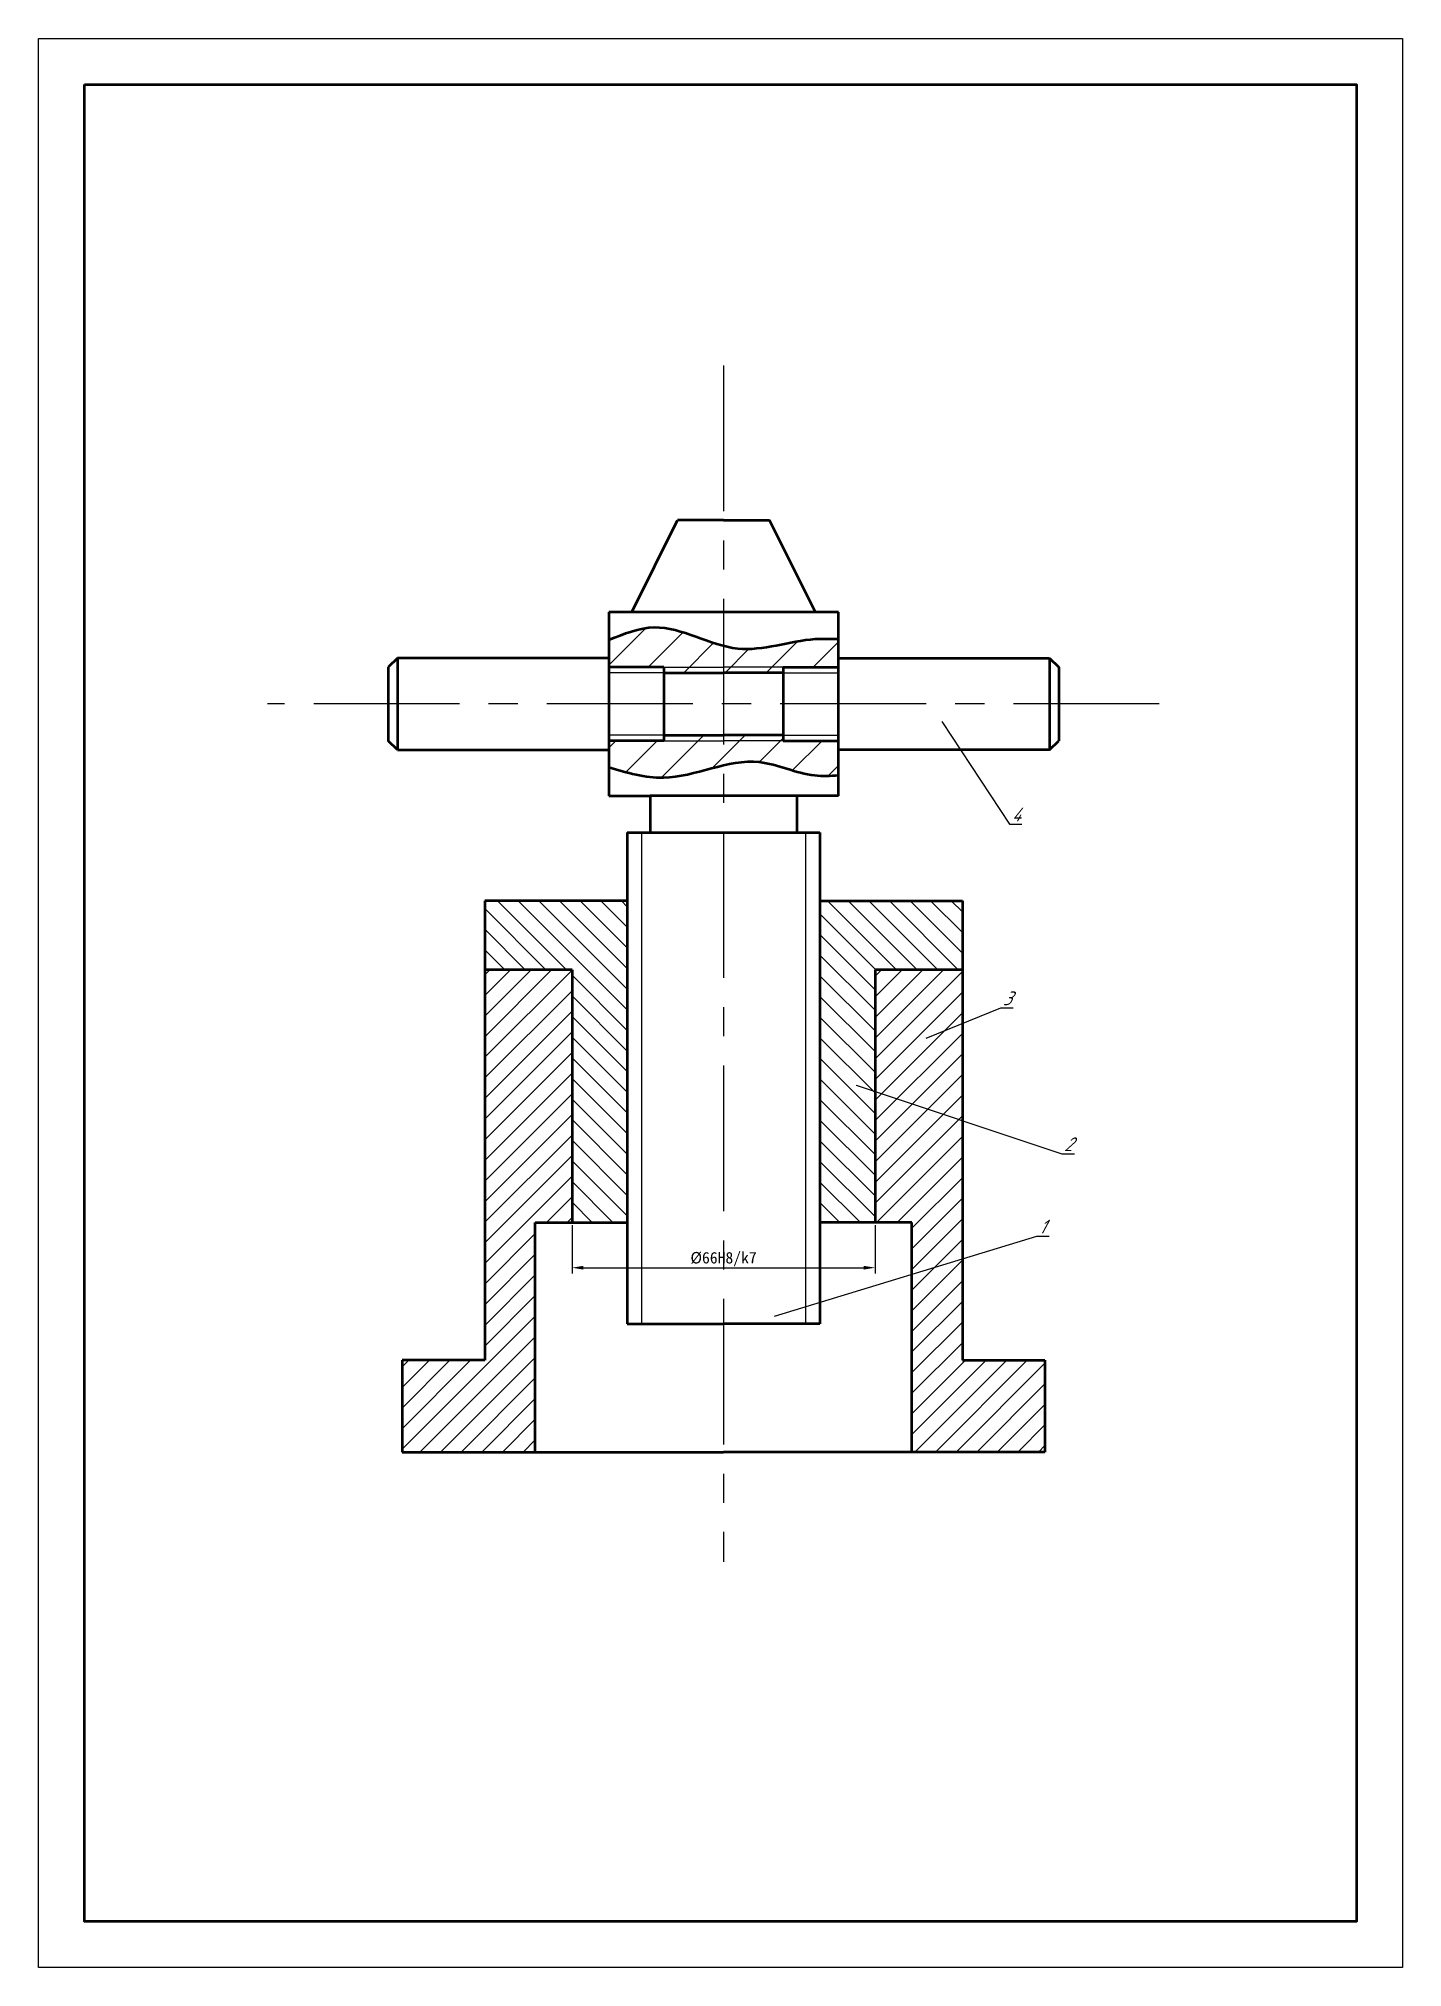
# Model space of a CAD drawing. Header units: millimetres. Extents: x -865 to 177, y 143 to 563.
# Drawn here: x -119.7 to 177.3, y 143.2 to 563.2 of the extents above; entities that cross this region are included whole.
import ezdxf
from ezdxf import colors
from ezdxf.entities.mleader import LeaderData, LeaderLine
from ezdxf.math import Vec2, Vec3

# ---------------------------------------------------------------- set-up
doc = ezdxf.new("R2010")
doc.units = ezdxf.units.MM
doc.linetypes.add('CENTER', pattern=[50.8, 31.75, -6.35, 6.35, -6.35])
for name, color, linetype, lineweight in [('中心线', 1, 'CENTER', 25), ('剖面线', 172, 'Continuous', 25), ('尺寸线', 104, 'Continuous', 25), ('粗实线', 7, 'Continuous', 50), ('细实线', 7, 'Continuous', 25)]:
    doc.layers.add(name, color=color, linetype=linetype, lineweight=lineweight)
doc.styles.add('标注', font='gbeitc.shx', dxfattribs={"oblique": 15, "height": 3})
doc.dimstyles.new('ISO-25', dxfattribs={"dimtxt": 2.5, "dimasz": 2.5, "dimexe": 1.25, "dimexo": 0.625, "dimtad": 1, "dimdsep": 46, "dimtxsty": 'Standard', "dimcen": 2.5, "dimadec": 0, "dimazin": 0, "dimtfac": 1, "dimtmove": 0, "dimatfit": 3, "dimfxl": 1, "dimarcsym": 0})
pattern_1 = [(135, (-349.8916, -178.9778), (-2.245064, -2.245064), [])]
pattern_2 = [(45, (-349.8916, -178.9778), (-2.245064, 2.245064), [])]

msp = doc.modelspace()

# ---------------------------------------------------------------- blocks, each defined once
blk = doc.blocks.new('*D3')
at = {"layer": 'Defpoints', "color": 0, "transparency": 16777216}
for p in [(-3.58, 305.46), (62.42, 305.46), (62.42, 295.6)]:
    blk.add_point(p, dxfattribs=at)
at = {"layer": '尺寸线', "color": 0, "lineweight": -2, "transparency": 16777216}
for p, q in [((-3.58, 304.84), (-3.58, 294.35)), ((62.42, 304.84), (62.42, 294.35)), ((-1.08, 295.6), (59.92, 295.6))]:
    blk.add_line(p, q, dxfattribs=at)
at = {"layer": '尺寸线', "color": 0, "transparency": 16777216}
for points in [[(-1.08, 296.01), (-1.08, 295.18), (-3.58, 295.6)], [(59.92, 296.01), (59.92, 295.18), (62.42, 295.6)]]:
    blk.add_solid(points, dxfattribs=at)
at = {"layer": '尺寸线', "color": 0, "transparency": 16777216, "insert": (29.42, 297.47), "char_height": 2.5, "attachment_point": 5}
blk.add_mtext('%%c66H8/k7', dxfattribs=at)
blk = doc.blocks.new('_DotSmall')
at = {"color": 0, "linetype": 'ByBlock', "const_width": 0.5}
blk.add_lwpolyline([(-0.0625, 0, 1), (0.0625, 0, 1)], format="xyb", close=True, dxfattribs=at)

# ---------------------------------------------------------------- dimensions: what is measured, and where the dimension line sits
at = {"layer": '尺寸线'}
dim = msp.add_linear_dim(base=(62.418, 295.597), p1=(-3.582, 305.462), p2=(62.418, 305.462), text='%%c66H8/k7', dimstyle='ISO-25', dxfattribs=at)
dim.commit()
dim.dimension.update_dxf_attribs({"geometry": '*D3', "text_midpoint": (29.418, 297.472)})

# ---------------------------------------------------------------- hatches: boundary and pattern name
at = {"layer": '剖面线'}
h = msp.add_hatch(dxfattribs=at)
h.set_pattern_fill('ANSI31', color=256, scale=2)
h.set_pattern_definition([(45, (-349.8916, -178.978), (-4.49013, 4.49013), [])])
edge = h.paths.add_edge_path()
edge.add_spline(control_points=[(54.418, 432.5), (52.739, 432.555), (45.394, 432.797), (37.018, 429.444), (30.447, 430.759), (29.418, 431.027)], knot_values=[25.8830029, 25.8830029, 25.8830029, 25.8830029, 30.9193326, 47.9139999, 51.0763534, 51.0763534, 51.0763534, 51.0763534], degree=3, periodic=0)
edge.add_line((29.418, 431.027), (29.418, 426.358))
edge.add_line((29.418, 426.358), (42.418, 426.358))
edge.add_line((42.418, 426.358), (54.418, 426.358))
edge.add_line((54.418, 426.358), (54.418, 432.5))
edge = h.paths.add_edge_path()
edge.add_spline(control_points=[(29.418, 431.027), (24.358, 432.345), (16.047, 437.014), (7.734, 433.635), (4.418, 432.287)], knot_values=[0, 0, 0, 0, 15.5587182, 25.8830029, 25.8830029, 25.8830029, 25.8830029], degree=3, periodic=0)
edge.add_line((4.418, 432.287), (4.418, 426.358))
edge.add_line((4.418, 426.358), (16.418, 426.358))
edge.add_line((16.418, 426.358), (29.418, 426.358))
edge.add_line((29.418, 426.358), (29.418, 431.027))
h.paths.add_polyline_path([(42.418, 426.358), (29.418, 426.358), (29.418, 425.158), (42.418, 425.158)])
h.paths.add_polyline_path([(29.418, 426.358), (16.418, 426.358), (16.418, 425.158), (29.418, 425.158)])
edge = h.paths.add_edge_path()
edge.add_line((54.418, 410.358), (42.418, 410.358))
edge.add_line((42.418, 410.358), (29.418, 410.358))
edge.add_line((29.418, 410.358), (29.418, 405))
edge.add_spline(control_points=[(29.418, 405), (32.027, 405.601), (38.684, 406.601), (46.797, 402.409), (52.684, 402.723), (54.418, 402.816)], knot_values=[25.3375796, 25.3375796, 25.3375796, 25.3375796, 33.260936, 45.656082, 50.8341754, 50.8341754, 50.8341754, 50.8341754], degree=3, periodic=0)
edge.add_line((54.418, 402.816), (54.418, 410.358))
edge = h.paths.add_edge_path()
edge.add_line((29.418, 410.358), (16.418, 410.358))
edge.add_line((16.418, 410.358), (4.418, 410.358))
edge.add_line((4.418, 410.358), (4.418, 404.587))
edge.add_spline(control_points=[(4.418, 404.587), (8.385, 403.41), (16.66, 400.955), (25.074, 403.999), (29.418, 405)], knot_values=[0, 0, 0, 0, 12.1458755, 25.3375796, 25.3375796, 25.3375796, 25.3375796], degree=3, periodic=0)
edge.add_line((29.418, 405), (29.418, 410.358))
h.paths.add_polyline_path([(29.418, 411.558), (16.418, 411.558), (16.418, 410.358), (29.418, 410.358)])
h.paths.add_polyline_path([(42.418, 411.558), (29.418, 411.558), (29.418, 410.358), (42.418, 410.358)])
h = msp.add_hatch(dxfattribs=at)
h.set_pattern_fill('ANSI31', color=256, angle=90)
h.set_pattern_definition(pattern_1)
h.paths.add_polyline_path([(-3.582, 360.462), (-22.582, 360.462), (-22.582, 375.462), (8.418, 375.462), (8.418, 305.462), (-3.582, 305.462)])
h = msp.add_hatch(dxfattribs=at)
h.set_pattern_fill('ANSI31', color=256, angle=90)
h.set_pattern_definition(pattern_1)
h.paths.add_polyline_path([(50.418, 305.462), (62.418, 305.462), (62.418, 360.462), (81.418, 360.462), (81.418, 375.462), (50.418, 375.462)])
h = msp.add_hatch(dxfattribs=at)
h.set_pattern_fill('ANSI31', color=256)
h.set_pattern_definition(pattern_2)
h.paths.add_polyline_path([(-22.582, 360.462), (-3.582, 360.462), (-3.582, 305.462), (-11.582, 305.462), (-11.582, 255.462), (-40.582, 255.462), (-40.582, 275.462), (-22.582, 275.462)])
h = msp.add_hatch(dxfattribs=at)
h.set_pattern_fill('ANSI31', color=256)
h.set_pattern_definition(pattern_2)
h.paths.add_polyline_path([(62.418, 305.462), (70.418, 305.462), (70.418, 255.462), (99.418, 255.462), (99.418, 275.462), (81.418, 275.462), (81.418, 360.462), (62.418, 360.462)])

# ---------------------------------------------------------------- linework, layer by layer
at = {"layer": '中心线'}
for p, q in [((29.418, 492.05), (29.418, 231.527)), ((124.316, 418.358), (-69.928, 418.358))]:
    msp.add_line(p, q, dxfattribs=at)
at = {"layer": '粗实线'}
for p, q in [((9.418, 438.358), (19.418, 458.358)), ((29.418, 458.358), (19.418, 458.358)), ((29.418, 458.358), (39.418, 458.358)), ((49.418, 438.358), (39.418, 458.358)), ((54.418, 438.358), (4.418, 438.358)), ((4.418, 438.358), (4.418, 398.358)), ((54.418, 398.358), (54.418, 438.358)), ((-41.582, 428.358), (-43.582, 426.358)), ((-43.582, 426.358), (-43.582, 410.358)), ((4.418, 428.358), (-41.582, 428.358)), ((-41.582, 428.358), (-41.582, 408.358)), ((16.418, 426.358), (4.418, 426.358)), ((16.418, 426.358), (16.418, 410.358)), ((16.418, 425.158), (29.418, 425.158)), ((42.418, 425.158), (29.418, 425.158)), ((42.418, 426.358), (42.418, 410.358)), ((42.418, 426.358), (54.418, 426.358)), ((54.418, 428.358), (100.418, 428.358)), ((100.418, 428.358), (102.418, 426.358)), ((100.418, 428.358), (100.418, 408.358)), ((102.418, 426.358), (102.418, 410.358)), ((-41.582, 408.358), (-43.582, 410.358)), ((-41.582, 408.358), (4.418, 408.358)), ((16.418, 410.358), (4.418, 410.358)), ((16.418, 411.558), (29.418, 411.558)), ((42.418, 411.558), (29.418, 411.558)), ((42.418, 410.358), (54.418, 410.358)), ((100.418, 408.358), (54.418, 408.358)), ((100.418, 408.358), (102.418, 410.358)), ((4.418, 398.358), (13.418, 398.358)), ((45.418, 398.358), (13.418, 398.358)), ((13.418, 398.358), (13.418, 390.358)), ((45.418, 390.358), (45.418, 398.358)), ((54.418, 398.358), (45.418, 398.358)), ((8.418, 390.358), (50.418, 390.358)), ((8.418, 390.358), (8.418, 285.358)), ((50.418, 390.358), (50.418, 285.358)), ((8.418, 375.462), (-22.582, 375.462)), ((-22.582, 375.462), (-22.582, 360.462)), ((50.418, 375.462), (81.418, 375.462)), ((81.418, 375.462), (81.418, 360.462)), ((-22.582, 360.462), (-22.582, 275.462)), ((-3.582, 360.462), (-22.582, 360.462)), ((-3.582, 360.462), (-3.582, 305.462)), ((81.418, 360.462), (62.418, 360.462)), ((62.418, 360.462), (62.418, 305.462)), ((81.418, 360.462), (81.418, 275.462)), ((-11.582, 255.462), (-11.582, 305.462)), ((-11.582, 305.462), (-3.582, 305.462)), ((-3.582, 305.462), (8.418, 305.462)), ((62.418, 305.462), (50.418, 305.462)), ((70.418, 305.462), (62.418, 305.462)), ((70.418, 255.462), (70.418, 305.462)), ((8.418, 285.358), (8.418, 283.358)), ((8.418, 283.358), (10.418, 283.358)), ((10.418, 283.358), (29.418, 283.358)), ((48.418, 283.358), (29.418, 283.358)), ((50.418, 283.358), (48.418, 283.358)), ((50.418, 285.358), (50.418, 283.358)), ((-22.582, 275.462), (-40.582, 275.462)), ((-40.582, 275.462), (-40.582, 255.462)), ((81.418, 275.462), (99.418, 275.462)), ((99.418, 275.462), (99.418, 255.462)), ((-40.582, 255.462), (29.418, 255.462)), ((99.418, 255.462), (29.418, 255.462))]:
    msp.add_line(p, q, dxfattribs=at)
msp.add_lwpolyline([(-109.745, 553.237), (167.255, 553.237), (167.255, 153.237), (-109.745, 153.237)], close=True, dxfattribs=at)
for points in [[(4.418, 432.287), (14.366, 435.05), (32.512, 430.445), (49.382, 432.5), (54.418, 432.5)], [(4.418, 404.587), (16.351, 402.32), (37.19, 405.721), (49.24, 402.816), (54.418, 402.816)]]:
    msp.add_spline(points, degree=3, dxfattribs=at)
at = {"layer": '细实线'}
for p, q in [((16.418, 425.158), (4.418, 425.158)), ((16.418, 426.358), (29.418, 426.358)), ((42.418, 426.358), (29.418, 426.358)), ((42.418, 425.158), (54.418, 425.158)), ((16.418, 411.558), (4.418, 411.558)), ((16.418, 410.358), (29.418, 410.358)), ((42.418, 410.358), (29.418, 410.358)), ((42.418, 411.558), (54.418, 411.558)), ((11.568, 390.358), (11.568, 285.358)), ((47.268, 390.358), (47.268, 285.358)), ((11.568, 285.358), (11.568, 283.358)), ((47.268, 285.358), (47.268, 283.358))]:
    msp.add_line(p, q, dxfattribs=at)
msp.add_lwpolyline([(-119.745, 563.237), (177.255, 563.237), (177.255, 143.237), (-119.745, 143.237)], close=True, dxfattribs=at)

msp.set_redraw_order([(e.dxf.handle, doc.entitydb.next_handle()) for e in msp.query("TEXT MTEXT ATTDEF DIMENSION ARC_DIMENSION")])  # texts and dimensions are drawn at this point

# ---------------------------------------------------------------- leaders
at = {"layer": '尺寸线'}
ml = msp.add_multileader_mtext('Standard', dxfattribs=at)
ml.set_content('4', color=256, style='标注')
ml.set_leader_properties()
ml.set_arrow_properties(name='DOTSMALL')
ml.build(insert=Vec2(0, 0))
ml.multileader.update_dxf_attribs({"text_left_attachment_type": 5, "text_right_attachment_type": 5, "dogleg_length": 0.36, "arrow_head_size": 0.18})
ctx = ml.context
ctx.base_point, ctx.char_height, ctx.arrow_head_size, ctx.landing_gap_size, ctx.plane_origin = Vec3(92.027, 392.163), 3, 0.18, 0.09, Vec3(76.941, 414.502)
ctx.left_attachment, ctx.right_attachment = 5, 5
notes = []
notes.append((ctx, [(0, (1, 1, 0), (91.667, 392.163), (1, 0), 0.36, [(0, [(76.941, 414.502)], 0, [])])]))
ctx.mtext.insert, ctx.mtext.flow_direction = Vec3(92.117, 395.763), 5
ml = msp.add_multileader_mtext('Standard', dxfattribs=at)
ml.set_content('3', color=256, style='标注')
ml.set_leader_properties()
ml.set_arrow_properties(name='DOTSMALL')
ml.build(insert=Vec2(0, 0))
ml.multileader.update_dxf_attribs({"text_left_attachment_type": 5, "text_right_attachment_type": 5, "dogleg_length": 0.36, "arrow_head_size": 0.18})
ctx = ml.context
ctx.base_point, ctx.char_height, ctx.arrow_head_size, ctx.landing_gap_size, ctx.plane_origin = Vec3(90.128, 352.152), 3, 0.18, 0.09, Vec3(73.539, 345.58)
ctx.left_attachment, ctx.right_attachment = 5, 5
notes.append((ctx, [(0, (1, 1, 0), (89.768, 352.152), (1, 0), 0.36, [(0, [(73.539, 345.58)], 0, [])])]))
ctx.mtext.insert, ctx.mtext.flow_direction = Vec3(90.218, 355.752), 5
ml = msp.add_multileader_mtext('Standard', dxfattribs=at)
ml.set_content('2', color=256, style='标注')
ml.set_leader_properties()
ml.set_arrow_properties(name='DOTSMALL')
ml.build(insert=Vec2(0, 0))
ml.multileader.update_dxf_attribs({"text_left_attachment_type": 5, "text_right_attachment_type": 5, "dogleg_length": 0.36, "arrow_head_size": 0.18})
ctx = ml.context
ctx.base_point, ctx.char_height, ctx.arrow_head_size, ctx.landing_gap_size, ctx.plane_origin = Vec3(103.461, 320.384), 3, 0.18, 0.09, Vec3(58.334, 335.371)
ctx.left_attachment, ctx.right_attachment = 5, 5
notes.append((ctx, [(0, (1, 1, 0), (103.101, 320.384), (1, 0), 0.36, [(0, [(58.334, 335.371)], 0, [])])]))
ctx.mtext.insert, ctx.mtext.flow_direction = Vec3(103.551, 323.984), 5
ml = msp.add_multileader_mtext('Standard', dxfattribs=at)
ml.set_content('1', color=256, style='标注')
ml.set_leader_properties()
ml.set_arrow_properties(name='DOTSMALL')
ml.build(insert=Vec2(0, 0))
ml.multileader.update_dxf_attribs({"text_left_attachment_type": 5, "text_right_attachment_type": 5, "dogleg_length": 0.36, "arrow_head_size": 0.18})
ctx = ml.context
ctx.base_point, ctx.char_height, ctx.arrow_head_size, ctx.landing_gap_size, ctx.plane_origin = Vec3(97.974, 302.437), 3, 0.18, 0.09, Vec3(40.538, 285.017)
ctx.left_attachment, ctx.right_attachment = 5, 5
notes.append((ctx, [(0, (1, 1, 0), (97.614, 302.437), (1, 0), 0.36, [(0, [(40.538, 285.017)], 0, [])])]))
ctx.mtext.insert, ctx.mtext.flow_direction = Vec3(98.064, 306.037), 5
for ctx, leaders in notes:
    for number, flags, end, landing, length, lines in leaders:
        leader = LeaderData()
        leader.index, (leader.has_last_leader_line, leader.has_dogleg_vector, leader.attachment_direction) = number, flags
        leader.last_leader_point, leader.dogleg_vector, leader.dogleg_length = Vec3(end), Vec3(landing), length
        for number, points, colour, breaks in lines:
            line = LeaderLine()
            line.index, line.vertices, line.color, line.breaks = number, Vec3.list(points), colors.encode_raw_color(colour), breaks
            leader.lines.append(line)
        ctx.leaders.append(leader)

doc.saveas('drawing.dxf')
